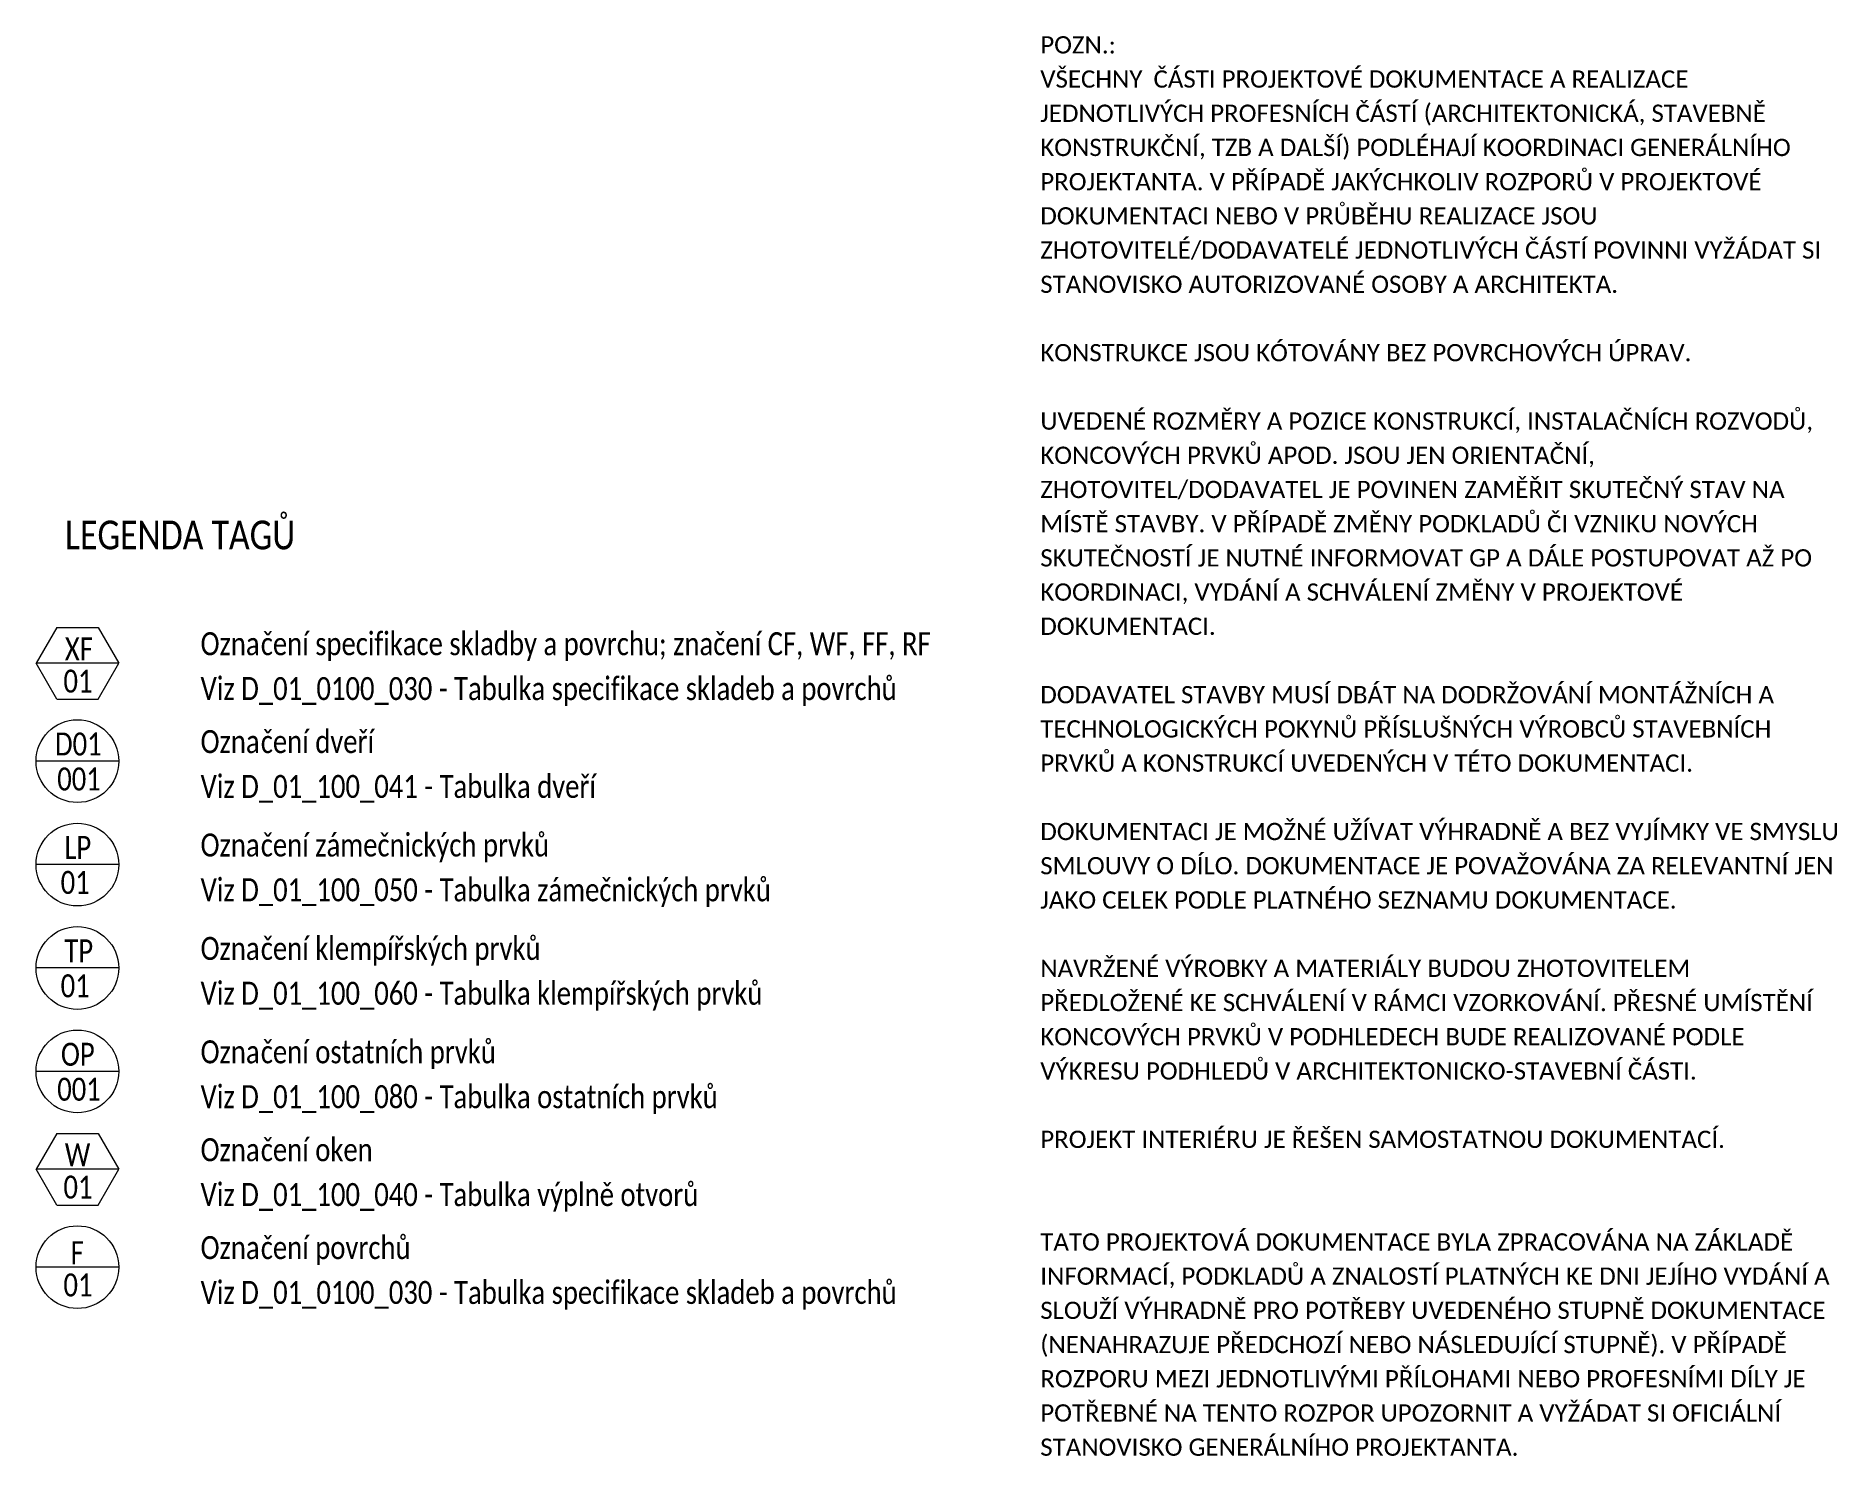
# Model space of a CAD drawing. Header units: millimetres. Extents: x -10647 to 220459, y -5491 to 72638.
# Drawn here: x 212621 to 220459, y -1655 to 4524 of the extents above; entities that cross this region are included whole.
import ezdxf

# ---------------------------------------------------------------- set-up
doc = ezdxf.new("R2010")
doc.units = ezdxf.units.MM
doc.layers.add('A-DETL-____-THIN', color=9, linetype='Continuous', lineweight=9)
doc.layers.add('G-____-____-TEXT', color=9, linetype='Continuous', lineweight=5)
doc.styles.add('Calibri_1', font='calibri.ttf', dxfattribs={"width": 0.8, "height": 100})
doc.styles.add('Calibri_2', font='calibri.ttf', dxfattribs={"width": 0.8, "height": 125})
doc.styles.add('Calibri_3', font='calibri.ttf', dxfattribs={"height": 75})

msp = doc.modelspace()

# ---------------------------------------------------------------- texts
at = {"layer": 'G-____-____-TEXT', "color": 7, "lineweight": 9, "attachment_point": 1}
for s, insert, char_height, width, style in [('POZN.: ', (216991.9, 4523.2), 75, 448.945, 'Calibri_3'), ('VŠECHNY ', (216991.9, 4374.4), 75, 597.257, 'Calibri_3'), ('ČÁSTI PROJEKTOVÉ DOKUMENTACE A REALIZACE ', (217484.7, 4374.4), 75, 2978.269, 'Calibri_3'), ('JEDNOTLIVÝCH PROFESNÍCH ČÁSTÍ (ARCHITEKTONICKÁ, STAVEBNĚ ', (216991.9, 4225.6), 75, 4028.48, 'Calibri_3'), ('KONSTRUKČNÍ, TZB A DALŠÍ) PODLÉHAJÍ KOORDINACI GENERÁLNÍHO ', (216991.9, 4076.8), 75, 4164.767, 'Calibri_3'), ('PROJEKTANTA. V\xa0PŘÍPADĚ JAKÝCHKOLIV ROZPORŮ V\xa0PROJEKTOVÉ ', (216991.9, 3927.9), 75, 4004.429, 'Calibri_3'), ('DOKUMENTACI NEBO V\xa0PRŮBĚHU REALIZACE JSOU ', (216991.9, 3779.1), 75, 3106.539, 'Calibri_3'), ('ZHOTOVITELÉ/DODAVATELÉ JEDNOTLIVÝCH ČÁSTÍ POVINNI VYŽÁDAT SI ', (216991.9, 3630.3), 75, 4337.129, 'Calibri_3'), ('STANOVISKO AUTORIZOVANÉ OSOBY A ARCHITEKTA.', (216991.9, 3481.4), 75, 3178.691, 'Calibri_3'), ('KONSTRUKCE JSOU KÓTOVÁNY BEZ POVRCHOVÝCH ÚPRAV. ', (216991.9, 3183.8), 75, 3627.636, 'Calibri_3'), ('UVEDENÉ ROZMĚRY A POZICE KONSTRUKCÍ, INSTALAČNÍCH ROZVODŮ, ', (216991.9, 2886.1), 75, 4293.037, 'Calibri_3'), ('KONCOVÝCH PRVKŮ APOD. JSOU JEN ORIENTAČNÍ, ', (216991.9, 2737.3), 75, 3094.514, 'Calibri_3'), ('ZHOTOVITEL/DODAVATEL JE POVINEN ZAMĚŘIT SKUTEČNÝ STAV NA ', (216991.9, 2588.5), 75, 4132.699, 'Calibri_3'), ('Ů', (213649.4, 2415.4), 125, 121.857, 'Calibri_2'), ('MÍSTĚ STAVBY. V PŘÍPADĚ ZMĚNY PODKLADŮ ČI VZNIKU NOVÝCH ', (216991.9, 2439.6), 75, 3980.378, 'Calibri_3'), ('LEGENDA TAG', (212747.2, 2415.4), 125, 1093.502, 'Calibri_2'), ('SKUTEČNOSTÍ JE NUTNÉ INFORMOVAT GP A DÁLE POSTUPOVAT AŽ PO ', (216991.9, 2290.8), 75, 4285.02, 'Calibri_3'), ('KOORDINACI, VYDÁNÍ A SCHVÁLENÍ ZMĚNY V PROJEKTOVÉ ', (216991.9, 2142), 75, 3571.518, 'Calibri_3'), ('DOKUMENTACI. ', (216991.9, 1993.2), 75, 1002.109, 'Calibri_3'), ('XF', (212746.8, 1907.6), 100, 150.717, 'Calibri_1'), ('Ozna', (213337.6, 1929.8), 100, 317.468, 'Calibri_1'), ('čení specifikace skladby a povrchu; značení CF, WF, FF, RF', (213599.6, 1929.8), 100, 3601.18, 'Calibri_1'), ('01', (212740.8, 1767.1), 100, 153.924, 'Calibri_1'), ('Viz D_01_0100_030 - Tabulka specifikace skladeb a povrchů', (213337.6, 1734.6), 100, 3732.657, 'Calibri_1'), ('DODAVATEL STAVBY MUSÍ DBÁT NA DODRŽOVÁNÍ MONTÁŽNÍCH A ', (216991.9, 1695.5), 75, 4072.573, 'Calibri_3'), ('TECHNOLOGICKÝCH POKYNŮ PŘÍSLUŠNÝCH VÝROBCŮ STAVEBNÍCH ', (216991.9, 1546.7), 75, 4072.573, 'Calibri_3'), ('D01', (212704, 1493.4), 100, 250.126, 'Calibri_1'), ('Ozna', (213337.6, 1503.9), 100, 317.468, 'Calibri_1'), ('čení dveří', (213599.6, 1503.9), 100, 609.283, 'Calibri_1'), ('PRVKŮ A KONSTRUKCÍ UVEDENÝCH V TÉTO DOKUMENTACI.', (216991.9, 1397.8), 75, 3599.577, 'Calibri_3'), ('001', (212713.7, 1341.2), 100, 230.886, 'Calibri_1'), ('Viz D_01_100_041 - Tabulka dveří', (213337.6, 1308.8), 100, 2119.662, 'Calibri_1'), ('DOKUMENTACI JE MOŽNÉ UŽÍVAT VÝHRADNĚ A BEZ VYJÍMKY VE SMYSLU ', (216991.9, 1100.2), 75, 4401.264, 'Calibri_3'), ('LP', (212744.8, 1043.4), 100, 144.304, 'Calibri_1'), ('Ozna', (213337.6, 1053.9), 100, 317.468, 'Calibri_1'), ('čení zámečnických prvků', (213599.6, 1053.9), 100, 1545.653, 'Calibri_1'), ('SMLOUVY O DÍLO. DOKUMENTACE JE POVAŽOVÁNA ZA RELEVANTNÍ JEN ', (216991.9, 951.4), 75, 4401.264, 'Calibri_3'), ('01', (212728.7, 891.2), 100, 153.924, 'Calibri_1'), ('Viz D_01_100_050 - Tabulka zámečnických prvků', (213337.6, 858.8), 100, 3056.033, 'Calibri_1'), ('JAKO CELEK PODLE PLATNÉHO SEZNAMU DOKUMENTACE.', (216991.9, 802.5), 75, 3515.4, 'Calibri_3'), ('TP', (212744.8, 593.4), 100, 153.924, 'Calibri_1'), ('Ozna', (213337.6, 603.9), 100, 317.468, 'Calibri_1'), ('čení klempířských prvků', (213599.6, 603.9), 100, 1503.966, 'Calibri_1'), ('NAVRŽENÉ VÝROBKY A MATERIÁLY BUDOU ZHOTOVITELEM ', (216991.9, 504.9), 75, 3615.611, 'Calibri_3'), ('01', (212728.7, 441.2), 100, 153.924, 'Calibri_1'), ('Viz D_01_100_060 - Tabulka klempířských prvků', (213337.6, 408.8), 100, 3014.345, 'Calibri_1'), ('PŘEDLOŽENÉ KE SCHVÁLENÍ V RÁMCI VZORKOVÁNÍ. PŘESNÉ UMÍSTĚNÍ ', (216991.9, 356), 75, 4285.02, 'Calibri_3'), ('čení ostatních prvků', (213599.6, 153.9), 100, 1260.253, 'Calibri_1'), ('KONCOVÝCH PRVKŮ V PODHLEDECH BUDE REALIZOVANÉ PODLE ', (216991.9, 207.2), 75, 3924.26, 'Calibri_3'), ('OP', (212729.8, 143.4), 100, 182.785, 'Calibri_1'), ('Ozna', (213337.6, 153.9), 100, 317.468, 'Calibri_1'), ('VÝKRESU PODHLEDŮ V ARCHITEKTONICKO-STAVEBNÍ ČÁSTI. ', (216991.9, 58.4), 75, 3647.678, 'Calibri_3'), ('001', (212713.7, -8.8), 100, 230.886, 'Calibri_1'), ('Viz D_01_100_080 - Tabulka ostatních prvků', (213337.6, -41.2), 100, 2770.632, 'Calibri_1'), ('PROJEKT INTERIÉRU JE ŘEŠEN SAMOSTATNOU DOKUMENTACÍ.', (216991.9, -239.3), 75, 3775.948, 'Calibri_3'), ('W', (212746.8, -294.1), 100, 137.89, 'Calibri_1'), ('Ozna', (213337.6, -272), 100, 317.468, 'Calibri_1'), ('čení oken', (213599.6, -272), 100, 599.662, 'Calibri_1'), ('01', (212740.8, -434.6), 100, 153.924, 'Calibri_1'), ('Viz D_01_100_040 - Tabulka výplně otvorů', (213337.6, -467.1), 100, 2668.016, 'Calibri_1'), ('Ozna', (213337.6, -697.9), 100, 317.468, 'Calibri_1'), ('čení povrchů', (213599.6, -697.9), 100, 801.687, 'Calibri_1'), ('TATO PROJEKTOVÁ DOKUMENTACE BYLA ZPRACOVÁNA NA ZÁKLADĚ ', (216991.9, -685.7), 75, 4176.792, 'Calibri_3'), ('F', (212771.8, -720), 100, 70.549, 'Calibri_1'), ('01', (212740.8, -860.5), 100, 153.924, 'Calibri_1'), ('INFORMACÍ, PODKLADŮ A ZNALOSTÍ PLATNÝCH KE DNI JEJÍHO VYDÁNÍ A ', (216991.9, -834.6), 75, 4377.214, 'Calibri_3'), ('Viz D_01_0100_030 - Tabulka specifikace skladeb a povrchů', (213337.6, -893), 100, 3732.657, 'Calibri_1'), ('SLOUŽÍ VÝHRADNĚ PRO POTŘEBY UVEDENÉHO STUPNĚ DOKUMENTACE ', (216991.9, -983.4), 75, 4369.197, 'Calibri_3'), ('(NENAHRAZUJE PŘEDCHOZÍ NEBO NÁSLEDUJÍCÍ STUPNĚ). V PŘÍPADĚ ', (216991.9, -1132.2), 75, 4140.716, 'Calibri_3'), ('ROZPORU MEZI JEDNOTLIVÝMI PŘÍLOHAMI NEBO PROFESNÍMI DÍLY JE ', (216991.9, -1281.1), 75, 4256.961, 'Calibri_3'), ('POTŘEBNÉ NA TENTO ROZPOR UPOZORNIT A VYŽÁDAT SI OFICIÁLNÍ ', (216991.9, -1429.9), 75, 4108.648, 'Calibri_3'), ('STANOVISKO GENERÁLNÍHO PROJEKTANTA.', (216991.9, -1578.7), 75, 2633.543, 'Calibri_3')]:
    msp.add_mtext(s, dxfattribs=dict(at, insert=insert, char_height=char_height, width=width, style=style))

# ---------------------------------------------------------------- linework, layer by layer
at = {"layer": 'A-DETL-____-THIN'}
for p, q in [((212711.4, 1950.6), (212621.4, 1794.7)), ((212711.4, 1950.6), (212891.4, 1950.6)), ((212891.4, 1950.6), (212981.4, 1794.7)), ((212981.4, 1794.7), (212621.4, 1794.7)), ((212711.4, 1638.8), (212621.4, 1794.7)), ((212891.4, 1638.8), (212981.4, 1794.7)), ((212711.4, 1638.8), (212891.4, 1638.8)), ((212981.4, 1368.8), (212621.4, 1368.8)), ((212981.4, 918.8), (212621.4, 918.8)), ((212981.4, 468.8), (212621.4, 468.8)), ((212981.4, 18.8), (212621.4, 18.8)), ((212711.4, -251.2), (212621.4, -407.1)), ((212711.4, -251.2), (212891.4, -251.2)), ((212891.4, -251.2), (212981.4, -407.1)), ((212981.4, -407.1), (212621.4, -407.1)), ((212711.4, -563), (212621.4, -407.1)), ((212891.4, -563), (212981.4, -407.1)), ((212711.4, -563), (212891.4, -563)), ((212981.4, -833), (212621.4, -833))]:
    msp.add_line(p, q, dxfattribs=at)
for centre in [(212801.4, 1368.8), (212801.4, 918.8), (212801.4, 468.8), (212801.4, 18.8), (212801.4, -833)]:
    msp.add_circle(centre, 180, dxfattribs=at)

msp.set_redraw_order([(e.dxf.handle, doc.entitydb.next_handle()) for e in msp.query("TEXT MTEXT ATTDEF DIMENSION ARC_DIMENSION")])  # texts and dimensions are drawn at this point

doc.saveas('drawing.dxf')
